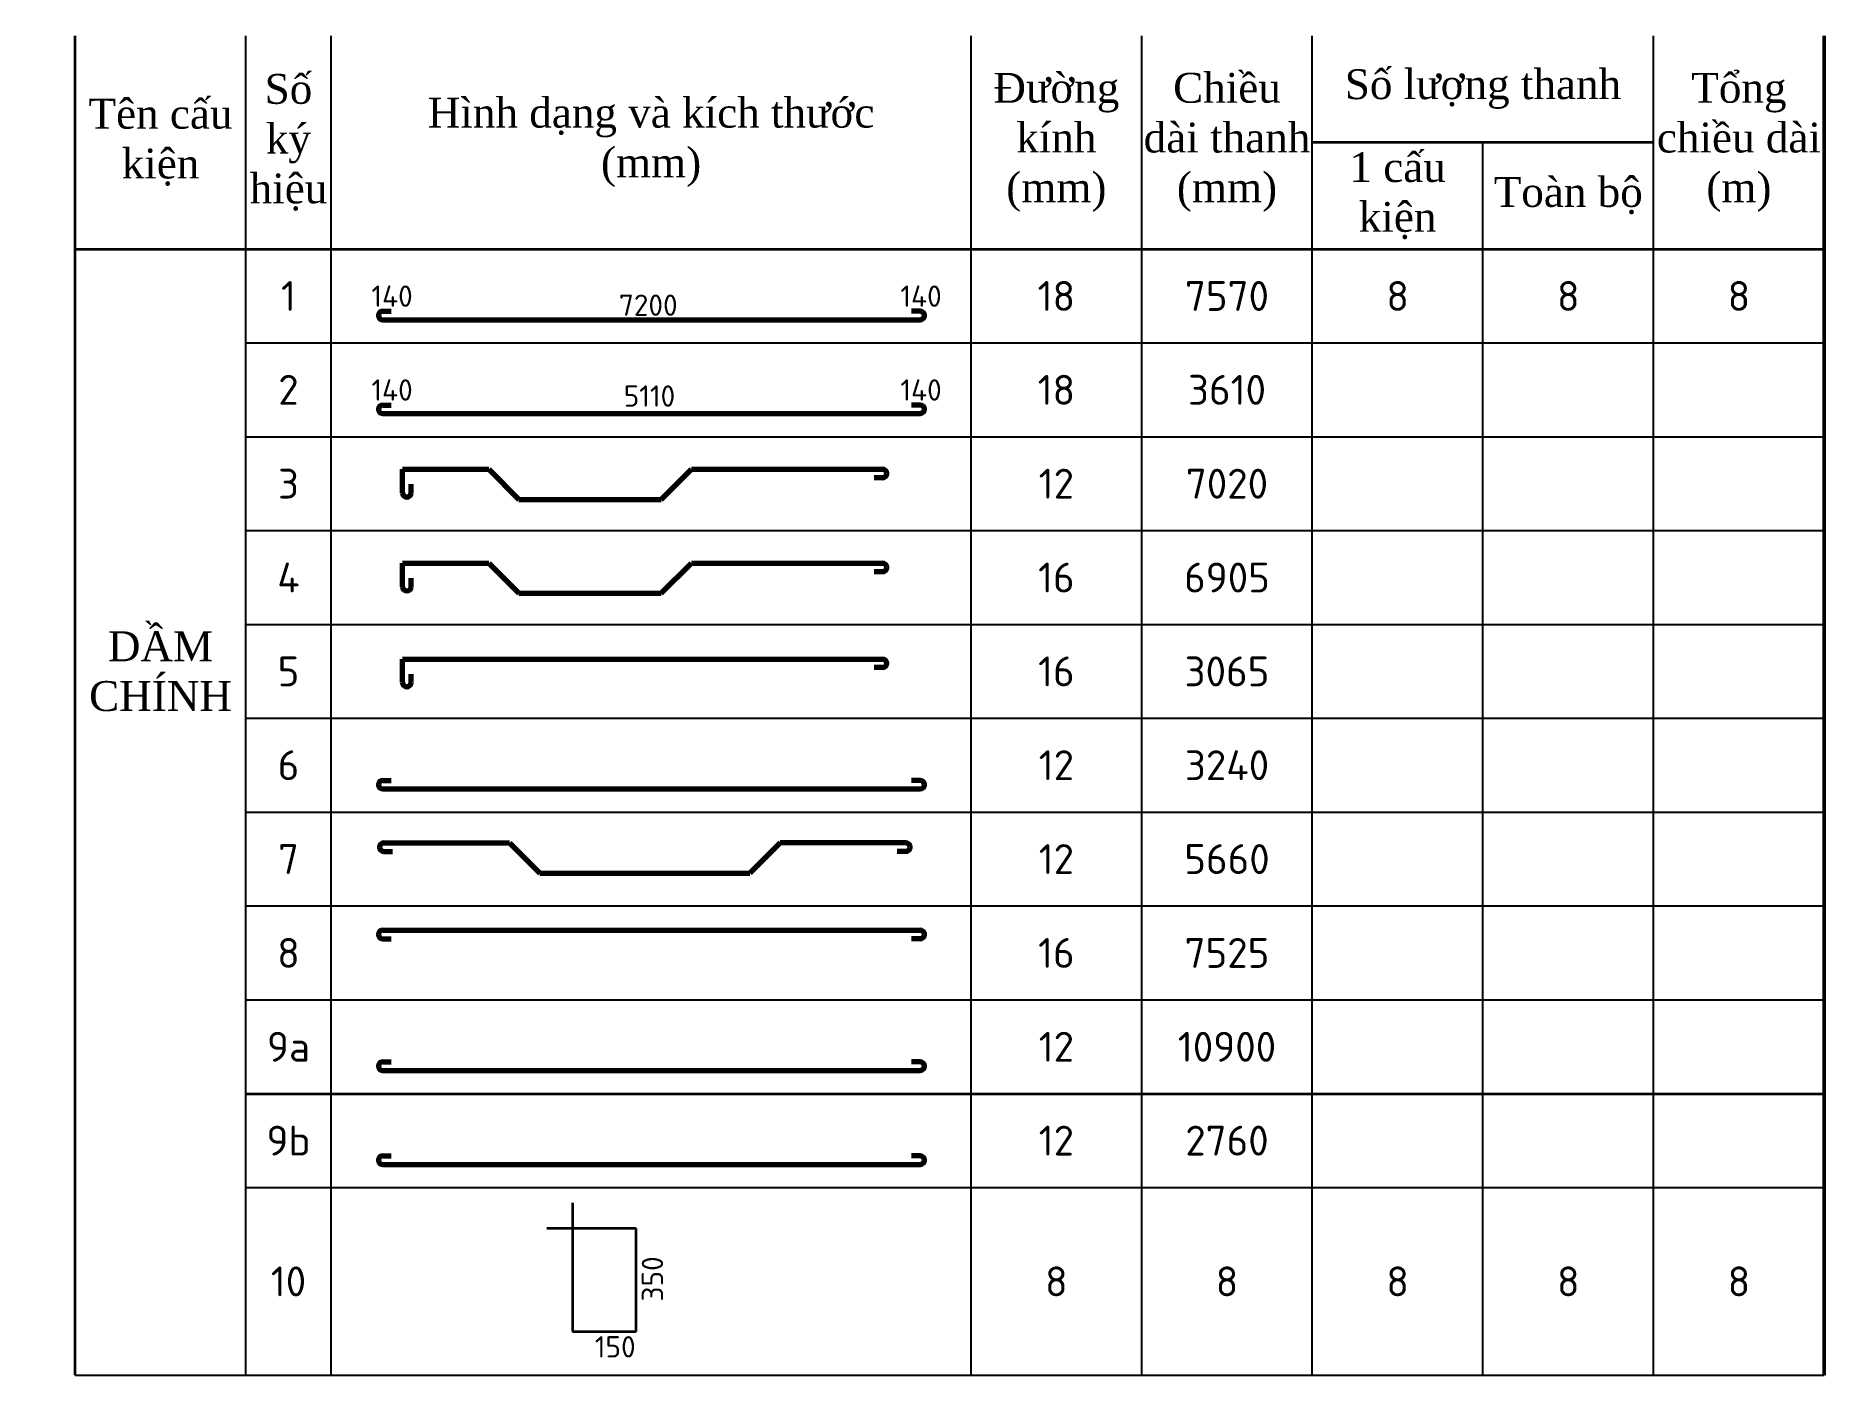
# Model space of a CAD drawing. Header units: millimetres. Extents: x 0 to 4970, y -594 to 1412.
# Drawn here: x 4427.5 to 4637.2, y -17.4 to 139.6 of the extents above; entities that cross this region are included whole.
import ezdxf

# ---------------------------------------------------------------- set-up
doc = ezdxf.new("R2010")
doc.units = ezdxf.units.MM
doc.header["$LTSCALE"] = 0.35
doc.header["$PDMODE"] = 3
doc.layers.get('0').update_dxf_attribs({"lineweight": 50})
for name, color, linetype, lineweight in [('0.35', 7, 'Continuous', 35), ('Cot Dai', 7, 'Continuous', 35), ('Cot thep', 2, 'Continuous', 70), ('Kich Thuoc', 1, 'Continuous', 20), ('Text', 40, 'Continuous', 20)]:
    doc.layers.add(name, color=color, linetype=linetype, lineweight=lineweight)
doc.styles.get("Standard").update_dxf_attribs({"font": 'isocpeur.ttf'})
doc.styles.add('vNTNS', font='times.ttf')
doc.dimstyles.new('Dim50KT', dxfattribs={"dimtxt": 2.5, "dimasz": 1.5, "dimexe": 1.25, "dimexo": 0.625, "dimtad": 1, "dimlfac": 50, "dimtxsty": 'Standard', "dimblk": 'ARCHTICK', "dimcen": 2.5, "dimse1": 1, "dimse2": 1, "dimsd1": 1, "dimsd2": 1, "dimadec": 0, "dimazin": 0, "dimtfac": 1, "dimtmove": 0, "dimatfit": 3, "dimfxl": 1, "dimarcsym": 0})

msp = doc.modelspace()

# ---------------------------------------------------------------- texts
at = {"layer": 'Kich Thuoc', "char_height": 2.5, "width": 3.45107973, "attachment_point": 1}
for insert in [(4466.878772, 110.368267), (4528.878772, 110.368267), (4466.878772, 99.368267), (4528.878772, 99.368267)]:
    msp.add_mtext('140', dxfattribs=dict(at, insert=insert))
at = {"layer": 'Text', "char_height": 3.5, "attachment_point": 5, "style": 'vNTNS'}
for s, insert, width in [('Số ký hiệu', (4457.162004, 127.138217), 10), ('Đường kính (mm)', (4547.162004, 127.138217), 20), ('Chiều dài thanh\\P(mm)', (4567.162004, 127.138217), 20), ('Số lượng thanh', (4597.162004, 133.388217), 40), ('Tổng chiều dài\\P(m)', (4627.162004, 127.138217), 20), ('Tên cấu kiện', (4442.162004, 127.138217), 20), ('Hình dạng và kích thước\\P(mm)', (4499.662004, 127.138217), 75), ('1 cấu kiện', (4587.162004, 120.888217), 20), ('Toàn bộ', (4607.162004, 120.888217), 20), ('DẦM\\PCHÍNH', (4442.162004, 65.138217), 20)]:
    msp.add_mtext(s, dxfattribs=dict(at, insert=insert, width=width))
at = {"layer": 'Text', "char_height": 3.5, "attachment_point": 5}
for s, insert, width in [('1', (4457.162004, 109.138217), 10), ('7570', (4567.162004, 109.138217), 20), ('8', (4587.162004, 109.138217), 20), ('8', (4607.162004, 109.138217), 20), ('8', (4627.162004, 109.138217), 20), ('2', (4457.162004, 98.138217), 10), ('3610', (4567.162004, 98.138217), 20), ('3', (4457.162004, 87.138217), 10), ('7020', (4567.162004, 87.138217), 20), ('4', (4457.162004, 76.138217), 10), ('16', (4547.162004, 76.138217), 20), ('6905', (4567.162004, 76.138217), 20), ('5', (4457.162004, 65.138217), 10), ('16', (4547.162004, 65.138217), 20), ('3065', (4567.162004, 65.138217), 20), ('6', (4457.162004, 54.138217), 10), ('3240', (4567.162004, 54.138217), 20), ('7', (4457.162004, 43.138217), 10), ('5660', (4567.162004, 43.138217), 20), ('8', (4457.162004, 32.138217), 10), ('16', (4547.162004, 32.138217), 20), ('7525', (4567.162004, 32.138217), 20), ('9a', (4457.162004, 21.138217), 10), ('10900', (4567.162004, 21.138217), 20), ('9b', (4457.162004, 10.138217), 10), ('2760', (4567.162004, 10.138217), 20), ('10', (4457.162004, -6.361783), 10), ('8', (4547.162004, -6.361783), 20), ('8', (4567.162004, -6.361783), 20), ('8', (4587.162004, -6.361783), 20), ('8', (4607.162004, -6.361783), 20), ('8', (4627.162004, -6.361783), 20)]:
    msp.add_mtext(s, dxfattribs=dict(at, insert=insert, width=width))
at = {"layer": 'Text', "color": 3, "char_height": 3.5, "width": 20, "attachment_point": 5}
for insert in [(4547.162004, 109.138217), (4547.162004, 98.138217)]:
    msp.add_mtext('18', dxfattribs=dict(at, insert=insert))
at = {"layer": 'Text', "color": 6, "char_height": 3.5, "width": 20, "attachment_point": 5}
for insert in [(4547.162004, 87.138217), (4547.162004, 54.138217), (4547.162004, 43.138217), (4547.162004, 21.138217), (4547.162004, 10.138217)]:
    msp.add_mtext('12', dxfattribs=dict(at, insert=insert))

# ---------------------------------------------------------------- blocks, each defined once
blk = doc.blocks.new('*D717')
at = {"layer": 'Defpoints', "color": 0}
for p in [(4473.83, -11.52), (4517.09, -11.52), (4517.09, -15.9)]:
    blk.add_point(p, dxfattribs=at)
at = {"layer": 'Kich Thuoc', "color": 0, "insert": (4495.46, -14.03), "char_height": 2.5, "attachment_point": 5}
blk.add_mtext('150', dxfattribs=at)
blk = doc.blocks.new('_ArchTick')
at = {"color": 0, "linetype": 'ByBlock', "const_width": 0.15}
blk.add_lwpolyline([(-0.5, -0.5), (0.5, 0.5)], dxfattribs=at)
blk = doc.blocks.new('*D718')
at = {"layer": 'Defpoints', "color": 0}
for p in [(4501.69, -4.77), (4501.69, -7.37), (4501.69, -7.37)]:
    blk.add_point(p, dxfattribs=at)
at = {"layer": 'Kich Thuoc', "color": 0, "insert": (4499.82, -6.07), "char_height": 2.5, "attachment_point": 5, "rotation": 90}
blk.add_mtext('350', dxfattribs=at)
blk = doc.blocks.new('*D719')
at = {"layer": 'Defpoints', "color": 0}
for p in [(4427.54, 112.05), (4571.12, 112.05), (4571.12, 106.18)]:
    blk.add_point(p, dxfattribs=at)
at = {"layer": 'Kich Thuoc', "color": 0, "insert": (4499.33, 108.06), "char_height": 2.5, "attachment_point": 5}
blk.add_mtext('7200', dxfattribs=at)
blk = doc.blocks.new('*D720')
at = {"layer": 'Defpoints', "color": 0}
for p in [(4448.35, 99.59), (4550.59, 99.59), (4550.59, 95.54)]:
    blk.add_point(p, dxfattribs=at)
at = {"layer": 'Kich Thuoc', "color": 0, "insert": (4499.47, 97.41), "char_height": 2.5, "attachment_point": 5}
blk.add_mtext('5110', dxfattribs=at)

# ---------------------------------------------------------------- dimensions: what is measured, and where the dimension line sits
at = {"layer": 'Kich Thuoc'}
for base, p1, p2, text, picture, middle in [((4571.123856, 106.182999), (4427.541632, 112.045448), (4571.123856, 112.045448), '7200', '*D719', (4499.332744, 108.057999)), ((4550.593452, 95.539824), (4448.350506, 99.585937), (4550.593452, 99.585937), '5110', '*D720', (4499.471979, 97.414824)), ((4517.087005, -15.902518), (4473.833633, -11.519273), (4517.087005, -11.519273), '150', '*D717', (4495.460319, -14.027518))]:
    dim = msp.add_linear_dim(base=base, p1=p1, p2=p2, text=text, dimstyle='Dim50KT', dxfattribs=at)
    dim.commit()
    dim.dimension.update_dxf_attribs({"geometry": picture, "text_midpoint": middle})
dim = msp.add_linear_dim(base=(4501.691576, -7.36969), p1=(4501.691576, -4.76969), p2=(4501.691576, -7.36969), angle=90, text='350', dimstyle='Dim50KT', dxfattribs=at)
dim.commit()
dim.dimension.update_dxf_attribs({"geometry": '*D718', "text_midpoint": (4501.691576, -6.06969), "dimtype": 160})

# ---------------------------------------------------------------- linework, layer by layer
msp.add_line((4637.162004, -17.361783), (4637.162004, 139.638217))
at = {"layer": '0.35'}
for p, q in [((4432.162004, -17.361783), (4432.162004, 139.638217)), ((4617.162004, 127.138217), (4577.162004, 127.138217)), ((4432.162004, 114.638217), (4637.162004, 114.638217)), ((4452.162004, 15.638217), (4637.162004, 15.638217))]:
    msp.add_line(p, q, dxfattribs=at)
at = {"layer": '0.35', "lineweight": 25}
for p, q in [((4452.162004, -17.361783), (4452.162004, 139.638217)), ((4462.162004, -17.361783), (4462.162004, 139.638217)), ((4537.162004, -17.361783), (4537.162004, 139.638217)), ((4557.162004, -17.361783), (4557.162004, 139.638217)), ((4577.162004, -17.361783), (4577.162004, 139.638217)), ((4617.162004, -17.361783), (4617.162004, 139.638217)), ((4597.162004, 114.638217), (4597.162004, 127.138217)), ((4597.162004, 114.638217), (4597.162004, 127.138217)), ((4597.162004, -17.361783), (4597.162004, 114.638217)), ((4452.162004, 103.638217), (4637.162004, 103.638217)), ((4452.162004, 92.638217), (4637.162004, 92.638217)), ((4452.162004, 81.638217), (4637.162004, 81.638217)), ((4452.162004, 70.638217), (4637.162004, 70.638217)), ((4452.162004, 59.638217), (4637.162004, 59.638217)), ((4452.162004, 48.638217), (4637.162004, 48.638217)), ((4452.162004, 37.638217), (4637.162004, 37.638217)), ((4452.162004, 26.638217), (4637.162004, 26.638217)), ((4452.162004, 4.638217), (4637.162004, 4.638217)), ((4432.162004, -17.361783), (4637.162004, -17.361783))]:
    msp.add_line(p, q, dxfattribs=at)
at = {"layer": 'Cot Dai'}
for p, q in [((4490.455549, 2.852665), (4490.455549, -12.251452)), ((4497.895125, -0.147335), (4487.455549, -0.147335)), ((4497.895125, -12.251452), (4497.895125, -0.147335)), ((4490.455549, -12.251452), (4497.895125, -12.251452))]:
    msp.add_line(p, q, dxfattribs=at)
at = {"layer": 'Cot thep'}
for p, q in [((4468.201798, 107.357118), (4469.201798, 107.357118)), ((4531.201798, 107.357118), (4530.201798, 107.357118)), ((4468.201798, 106.357118), (4531.201798, 106.357118)), ((4468.201798, 96.357118), (4469.201798, 96.357118)), ((4468.201798, 95.357118), (4531.201798, 95.357118)), ((4531.201798, 96.357118), (4530.201798, 96.357118)), ((4470.534372, 86.064145), (4470.534372, 88.821017)), ((4470.534372, 88.821017), (4480.624575, 88.821017)), ((4480.624575, 88.821017), (4484.160109, 85.285483)), ((4500.858203, 85.285483), (4504.393737, 88.821017)), ((4504.393737, 88.821017), (4526.797574, 88.821017)), ((4471.534372, 86.064145), (4471.534372, 87.064145)), ((4526.797574, 87.821017), (4525.797574, 87.821017)), ((4484.160109, 85.285483), (4500.858203, 85.285483)), ((4470.534372, 75.064145), (4470.534372, 77.821017)), ((4470.534372, 77.821017), (4480.624575, 77.821017)), ((4480.624575, 77.821017), (4484.160109, 74.285483)), ((4500.858203, 74.285483), (4504.393737, 77.821017)), ((4504.393737, 77.821017), (4526.797574, 77.821017)), ((4471.534372, 75.064145), (4471.534372, 76.064145)), ((4526.797574, 76.821017), (4525.797574, 76.821017)), ((4484.160109, 74.285483), (4500.858203, 74.285483)), ((4470.534372, 63.823868), (4470.534372, 66.580739)), ((4470.534372, 66.580739), (4526.797574, 66.580739)), ((4526.797574, 65.580739), (4525.797574, 65.580739)), ((4471.534372, 63.823868), (4471.534372, 64.823868)), ((4468.201798, 52.357118), (4469.201798, 52.357118)), ((4468.201798, 51.357118), (4531.201798, 51.357118)), ((4531.201798, 52.357118), (4530.201798, 52.357118)), ((4468.339818, 45.036591), (4483.080982, 45.036591)), ((4468.339818, 44.036591), (4469.339818, 44.036591)), ((4483.080982, 45.036591), (4486.616515, 41.501057)), ((4514.774619, 45.036591), (4511.239086, 41.501057)), ((4529.515783, 45.036591), (4514.774619, 45.036591)), ((4529.515783, 44.036591), (4528.515783, 44.036591)), ((4486.616515, 41.501057), (4511.239086, 41.501057)), ((4468.201798, 34.796026), (4531.201798, 34.796026)), ((4468.201798, 33.796026), (4469.201798, 33.796026)), ((4531.201798, 33.796026), (4530.201798, 33.796026)), ((4468.201798, 19.357118), (4469.201798, 19.357118)), ((4531.201798, 19.357118), (4530.201798, 19.357118)), ((4468.201798, 18.357118), (4531.201798, 18.357118)), ((4468.201798, 8.357118), (4469.201798, 8.357118)), ((4468.201798, 7.357118), (4531.201798, 7.357118)), ((4531.201798, 8.357118), (4530.201798, 8.357118))]:
    msp.add_line(p, q, dxfattribs=at)
for centre, start, end in [((4468.201798, 106.857118), 90, 270), ((4531.201798, 106.857118), 270, 90), ((4468.201798, 95.857118), 90, 270), ((4531.201798, 95.857118), 270, 90), ((4526.797574, 88.321017), 270, 90), ((4471.034372, 86.064145), 180, 0), ((4526.797574, 77.321017), 270, 90), ((4471.034372, 75.064145), 180, 0), ((4526.797574, 66.080739), 270, 90), ((4471.034372, 63.823868), 180, 0), ((4468.201798, 51.857118), 90, 270), ((4531.201798, 51.857118), 270, 90), ((4468.339818, 44.536591), 90, 270), ((4529.515783, 44.536591), 270, 90), ((4468.201798, 34.296026), 90, 270), ((4531.201798, 34.296026), 270, 90), ((4468.201798, 18.857118), 90, 270), ((4531.201798, 18.857118), 270, 90), ((4468.201798, 7.857118), 90, 270), ((4531.201798, 7.857118), 270, 90)]:
    msp.add_arc(centre, 0.5, start, end, dxfattribs=at)

msp.set_redraw_order([(e.dxf.handle, doc.entitydb.next_handle()) for e in msp.query("TEXT MTEXT ATTDEF DIMENSION ARC_DIMENSION")])  # texts and dimensions are drawn at this point

doc.saveas('drawing.dxf')
